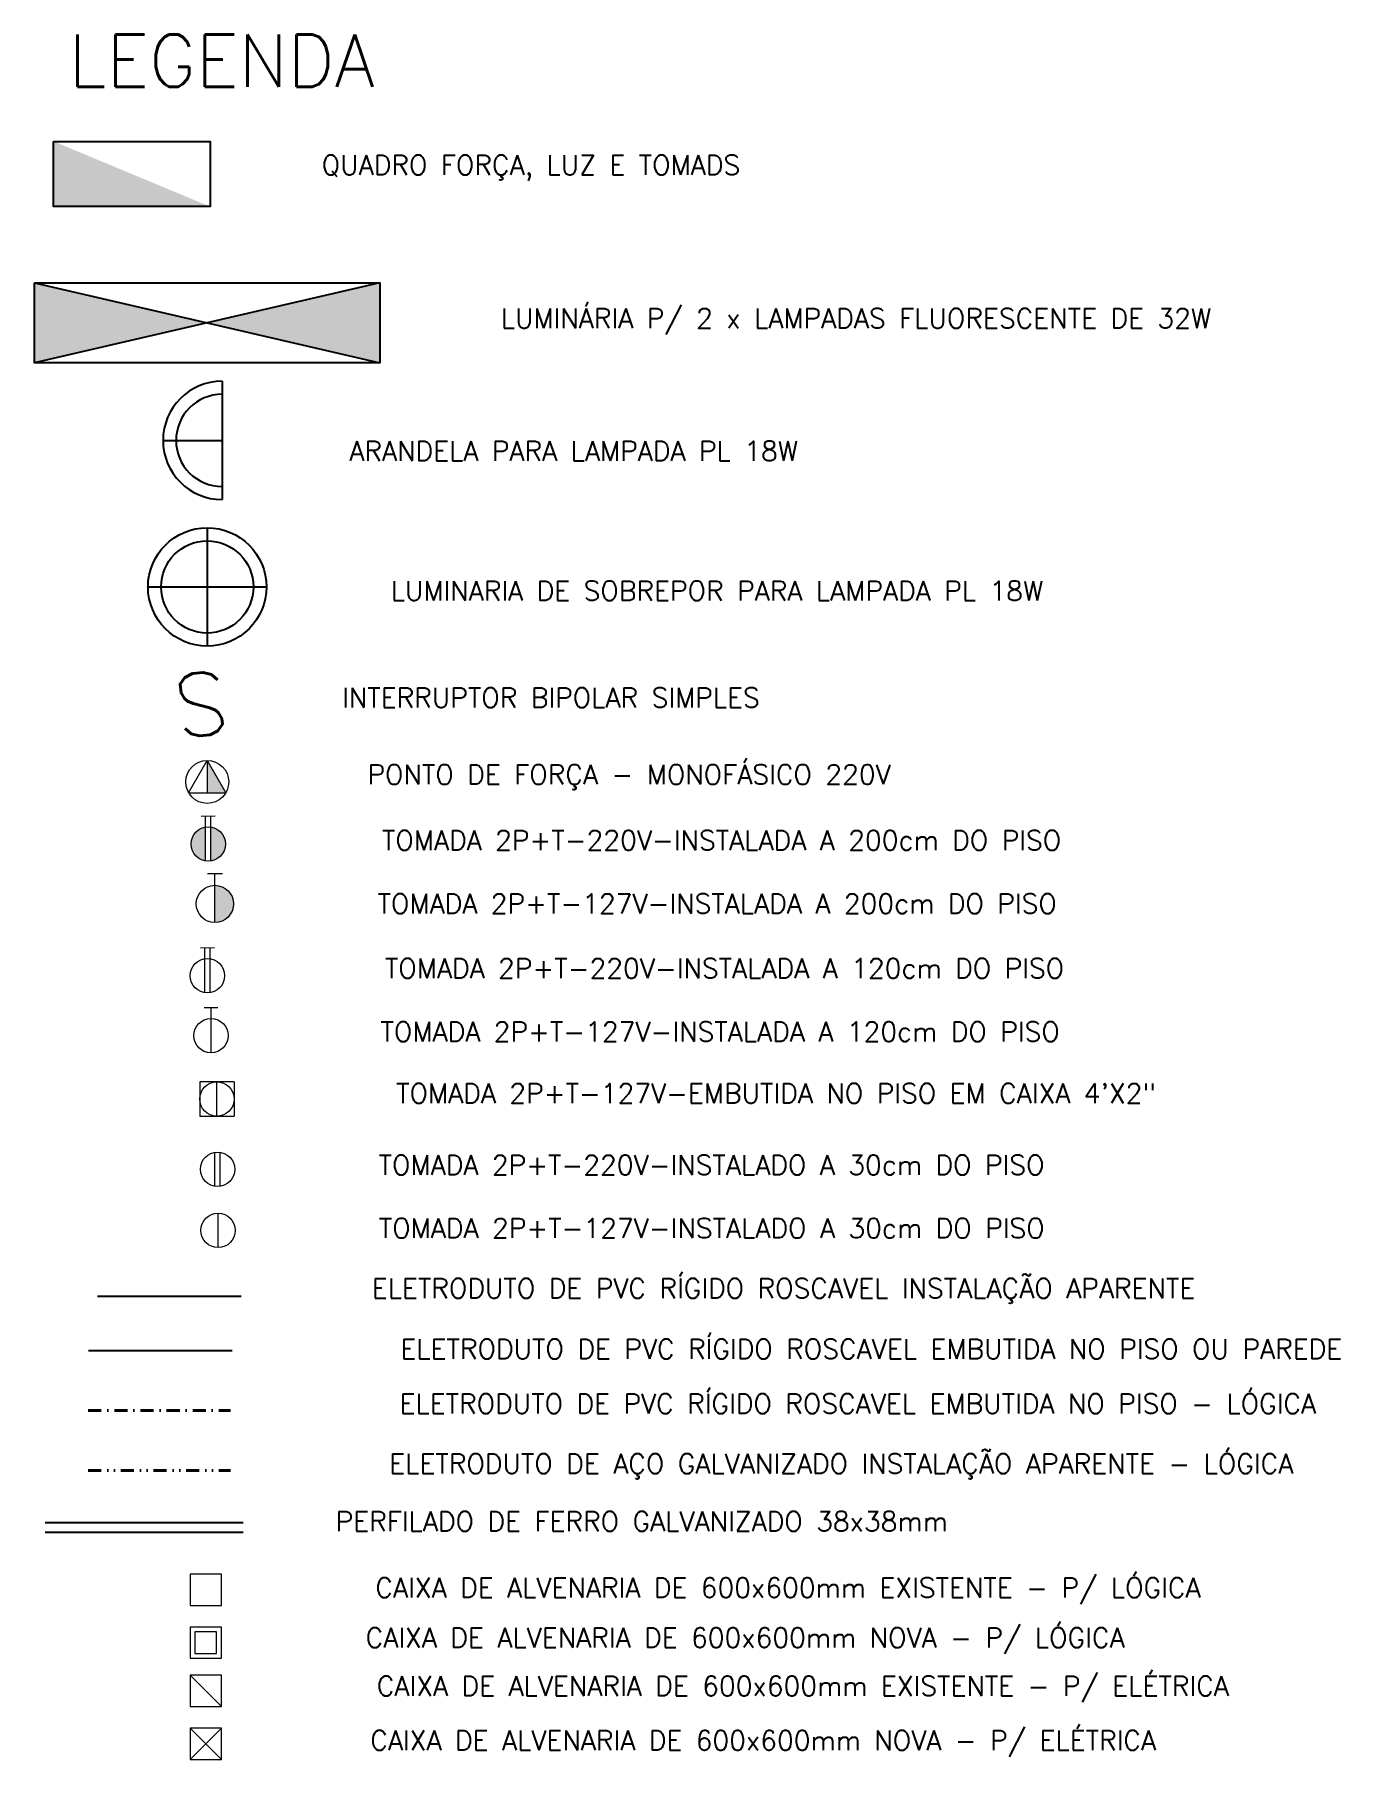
# Model space of a CAD drawing. Header units: millimetres. Extents: x 27525 to 1347740, y 16401 to 59429.
# Drawn here: x 656367 to 661373, y 32115 to 38727 of the extents above; entities that cross this region are included whole.
import ezdxf
from ezdxf.lldxf.tags import DXFTag

# ---------------------------------------------------------------- set-up
doc = ezdxf.new("R2010")
doc.units = ezdxf.units.MM
doc.linetypes.add('DASHDOT', pattern=[1, 0.5, -0.25, 0, -0.25])
doc.linetypes.add('DIVIDE', pattern=[1.25, 0.5, -0.25, 0, -0.25, 0, -0.25])
for name, color, linetype, lineweight in [('Anotações', 54, 'Continuous', 5), ('ArqElet', 11, 'Continuous', 5), ('Visto', 144, 'Continuous', 9)]:
    doc.layers.add(name, color=color, linetype=linetype, lineweight=lineweight)
for name, color, linetype in [('DET-025', 3, 'Continuous'), ('ELETRICA', 3, 'Continuous'), ('Eletruto embutido no piso', 4, 'HIDDEN'), ('PERFILADO', 2, 'Continuous'), ('Text_140', 5, 'Continuous')]:
    doc.layers.add(name, color=color, linetype=linetype)
doc.layers.add('Lógica', color=7, linetype='Continuous', lineweight=40, true_color=0xf2650d)
doc.styles.add('A-175', font='romans.shx', dxfattribs={"height": 0.3375})
doc.styles.add('R60', font='romans.shx', dxfattribs={"height": 0.15})
doc.styles.get("Standard").update_dxf_attribs({"font": 'romans.shx'})
tags = doc.linetypes.add('HIDDEN', pattern=[0.375, 0.25, -0.125]).pattern_tags.tags
tags[6:7] = [DXFTag(74, 4), DXFTag(75, 0), DXFTag(340, '0'), DXFTag(46, 1.0), DXFTag(50, 0.0), DXFTag(44, 0.0), DXFTag(45, 0.0)]
tags[4:5] = [DXFTag(74, 4), DXFTag(75, 0), DXFTag(340, '0'), DXFTag(46, 1.0), DXFTag(50, 0.0), DXFTag(44, 0.0), DXFTag(45, 0.0)]

msp = doc.modelspace()

# ---------------------------------------------------------------- texts
at = {"layer": 'Anotações', "color": 3, "insert": (657094.897, 36290.762), "char_height": 240, "width": 8003.71902, "attachment_point": 7, "rotation": 186.4369784}
msp.add_mtext('S', dxfattribs=at)
at = {"layer": 'DET-025', "char_height": 75, "width": 4667.7466, "attachment_point": 3, "style": 'R60'}
for s, insert in [('QUADRO FORÇA, LUZ E TOMADS', (659071.913, 38264.097)), ('LUMINÁRIA P/ 2 x LAMPADAS FLUORESCENTE DE 32W', (660876.583, 37676.51)), ('ARANDELA PARA LAMPADA PL 18W', (659293.044, 37168.086)), ('LUMINARIA DE SOBREPOR PARA LAMPADA PL 18W', (660232.932, 36631.956)), ('INTERRUPTOR BIPOLAR SIMPLES ', (659146.756, 36222.428)), ('PONTO DE FORÇA - MONOFÁSICO 220V', (659648.862, 35927.911)), ('TOMADA 2P+T-220V-INSTALADA A 200cm DO PISO', (660302.243, 35675.966)), ('TOMADA 2P+T-127V-INSTALADA A 200cm DO PISO', (660285.485, 35433.175)), ('TOMADA 2P+T-220V-INSTALADA A 120cm DO PISO', (660313.543, 35185.227)), ('TOMADA 2P+T-127V-INSTALADA A 120cm DO PISO', (660296.786, 34942.437)), ('TOMADA 2P+T-127V-EMBUTIDA NO PISO EM CAIXA 4\'X2"', (660665.193, 34706.105)), ('TOMADA 2P+T-220V-INSTALADO A 30cm DO PISO', (660238.233, 34431.446)), ('TOMADA 2P+T-127V-INSTALADO A 30cm DO PISO', (660238.778, 34189.192)), ('ELETRODUTO DE PVC RÍGIDO ROSCAVEL INSTALAÇÃO APARENTE', (660816.097, 33958.935)), ('ELETRODUTO DE PVC RÍGIDO ROSCAVEL EMBUTIDA NO PISO OU PAREDE', (661379.048, 33726.45)), ('ELETRODUTO DE PVC RÍGIDO ROSCAVEL EMBUTIDA NO PISO - LÓGICA', (661279.306, 33516.31)), ('ELETRODUTO DE AÇO GALVANIZADO INSTALAÇÃO APARENTE - LÓGICA', (661191.894, 33286.365)), ('PERFILADO DE FERRO GALVANIZADO 38x38mm ', (659867.626, 33065.386)), ('CAIXA DE ALVENARIA DE 600x600mm EXISTENTE - P/ LÓGICA', (660836.374, 32810.985)), ('CAIXA DE ALVENARIA DE 600x600mm NOVA - P/ LÓGICA', (660545.131, 32619.783)), ('CAIXA DE ALVENARIA DE 600x600mm EXISTENTE - P/ ELÉTRICA', (660944.814, 32434.604)), ('CAIXA DE ALVENARIA DE 600x600mm NOVA - P/ ELÉTRICA', (660665.848, 32225.963))]:
    msp.add_mtext(s, dxfattribs=dict(at, insert=insert))
at = {"layer": 'Text_140', "style": 'A-175'}
msp.add_text('LEGENDA', height=200, dxfattribs=at).set_placement((656497.548, 38526.506))

# ---------------------------------------------------------------- hatches: boundary and pattern name
at = {"layer": 'ArqElet'}
h = msp.add_hatch(color=3, dxfattribs=at)
h.dxf.hatch_style = 1
h.paths.add_polyline_path([(656439.85, 38316.958), (656439.85, 38066.958), (657039.85, 38066.958)])
h = msp.add_hatch(color=3, dxfattribs=at)
h.dxf.hatch_style = 1
h.paths.add_polyline_path([(657029.2, 35944.196), (657029.2, 35820.716), (657100.491, 35820.716)])
h = msp.add_hatch(color=3, dxfattribs=at)
h.dxf.hatch_style = 1
h.paths.add_polyline_path([(657042.838, 35558.797, 0.3710462), (657098.879, 35623.918, 0.3710462), (657042.838, 35689.038)])
h.paths.add_polyline_path([(657023.207, 35689.038, 0.3710462), (656967.166, 35623.918, 0.3710462), (657023.207, 35558.797)])
h = msp.add_hatch(color=3, dxfattribs=at)
h.dxf.hatch_style = 1
h.paths.add_polyline_path([(657058.599, 35323.115, 0.41421356), (657129.943, 35394.46, 0.41421356), (657058.599, 35465.804)])
at = {"layer": 'ELETRICA'}
h = msp.add_hatch(color=256, dxfattribs=at)
h.dxf.hatch_style = 1
h.paths.add_polyline_path([(656367.2, 37774.415), (656367.2, 37468.415), (657029.2, 37621.415)])
h.paths.add_polyline_path([(657691.2, 37468.415), (657691.2, 37774.415), (657029.2, 37621.415)])

# ---------------------------------------------------------------- linework, layer by layer
at = {"layer": 'ArqElet', "color": 3}
for p, q in [((656439.85, 38066.958), (657039.85, 38066.958)), ((656957.908, 35820.716), (657029.2, 35944.196)), ((657029.2, 35944.196), (657100.491, 35820.716)), ((657029.2, 35944.196), (657029.2, 35820.716)), ((656957.908, 35820.716), (657100.491, 35820.716)), ((657006.534, 35731.076), (657059.511, 35732.075)), ((657023.207, 35558.797), (657023.207, 35731.39)), ((657042.838, 35558.797), (657042.838, 35731.76)), ((657029.903, 35510.548), (657087.294, 35511.63)), ((657058.599, 35323.115), (657058.599, 35511.16)), ((657003.606, 35226.291), (657056.582, 35227.29)), ((657020.279, 35054.012), (657020.279, 35226.605)), ((657039.909, 35054.012), (657039.909, 35226.975)), ((657017.251, 34996.965), (657070.227, 34997.964)), ((657043.739, 34823.95), (657043.739, 34997.53)), ((657132.013, 34712.443), (657000.3, 34712.443)), ((657000.3, 34712.443), (657000.3, 34580.731)), ((657066.156, 34580.731), (657066.156, 34712.443)), ((657132.013, 34712.443), (657132.013, 34580.731)), ((657000.3, 34580.731), (657132.013, 34580.731)), ((657058.873, 34312.352), (657058.873, 34442.593)), ((657078.504, 34312.352), (657078.504, 34442.593)), ((657070.722, 34077.121), (657070.722, 34208.834))]:
    msp.add_line(p, q, dxfattribs=at)
for centre, radius in [((657029.2, 35861.876), 82.32), ((657033.022, 35623.918), 65.856), ((657058.599, 35394.46), 71.344), ((657030.094, 35119.132), 65.856), ((657043.739, 34889.806), 65.856), ((657066.156, 34646.587), 65.856), ((657068.689, 34377.472), 65.856), ((657070.722, 34142.978), 65.856)]:
    msp.add_circle(centre, radius, dxfattribs=at)
at = {"layer": 'ELETRICA'}
for p, q in [((656367.2, 37774.415), (657691.2, 37468.415)), ((657691.2, 37774.415), (656367.2, 37468.415)), ((657086.616, 37397.693), (657086.616, 36943.893)), ((656859.716, 37170.793), (657086.616, 37170.793)), ((656859.716, 37170.793), (657086.616, 37170.793)), ((657029.2, 36836.179), (657029.2, 36382.38)), ((656802.3, 36609.279), (657256.1, 36609.279))]:
    msp.add_line(p, q, dxfattribs=at)
msp.add_lwpolyline([(656367.2, 37774.415), (657691.2, 37774.415), (657691.2, 37468.415), (656367.2, 37468.415)], close=True, dxfattribs=at)
for radius in [226.9, 176.747]:
    msp.add_circle((657029.2, 36609.279), radius, dxfattribs=at)
for radius in [226.9, 226.9, 176.747, 176.747]:
    msp.add_arc((657086.616, 37170.793), radius, 90, 270, dxfattribs=at)
at = {"layer": 'Eletruto embutido no piso', "linetype": 'Continuous', "ltscale": 400}
msp.add_line((656608.62, 33891.184), (657159.187, 33891.184), dxfattribs=at)
at = {"layer": 'Eletruto embutido no piso', "ltscale": 400}
msp.add_line((656573.922, 33683.163), (657124.489, 33683.163), dxfattribs=at)
at = {"layer": 'Lógica', "linetype": 'DASHDOT', "ltscale": 100}
msp.add_line((656573.294, 33453.218), (657117.884, 33453.218), dxfattribs=at)
at = {"layer": 'Lógica', "linetype": 'DIVIDE', "ltscale": 100}
msp.add_line((656573.294, 33223.273), (657117.884, 33223.273), dxfattribs=at)
at = {"layer": 'PERFILADO'}
for p, q in [((656407.997, 33024.146), (657166.883, 33024.146)), ((656407.997, 32986.146), (657166.883, 32986.146))]:
    msp.add_line(p, q, dxfattribs=at)
at = {"layer": 'PERFILADO', "color": 3, "lineweight": -2, "ltscale": 1.3}
msp.add_lwpolyline([(656439.85, 38316.958), (657039.85, 38316.958), (657039.85, 38066.958), (656439.85, 38066.958)], close=True, dxfattribs=at)
at = {"layer": 'Visto', "color": 3}
for p, q in [((656963.273, 32438.372), (657083.273, 32318.372)), ((656963.273, 32235.358), (657083.273, 32115.358)), ((657083.273, 32235.358), (656963.273, 32115.358))]:
    msp.add_line(p, q, dxfattribs=at)
for points in [[(656963.273, 32826.16), (656963.273, 32706.16), (657083.273, 32706.16), (657083.273, 32826.16), (656963.273, 32826.16)], [(656963.273, 32623.146), (656963.273, 32503.146), (657083.273, 32503.146), (657083.273, 32623.146), (656963.273, 32623.146)], [(656963.273, 32438.372), (656963.273, 32318.372), (657083.273, 32318.372), (657083.273, 32438.372), (656963.273, 32438.372)], [(656963.273, 32235.358), (656963.273, 32115.358), (657083.273, 32115.358), (657083.273, 32235.358), (656963.273, 32235.358)]]:
    msp.add_lwpolyline(points, dxfattribs=at)
msp.add_lwpolyline([(656981.273, 32605.146), (656981.273, 32521.146), (657065.273, 32521.146), (657065.273, 32605.146)], close=True, dxfattribs=at)

msp.set_redraw_order([(e.dxf.handle, doc.entitydb.next_handle()) for e in msp.query("TEXT MTEXT ATTDEF DIMENSION ARC_DIMENSION")])  # texts and dimensions are drawn at this point

doc.saveas('drawing.dxf')
